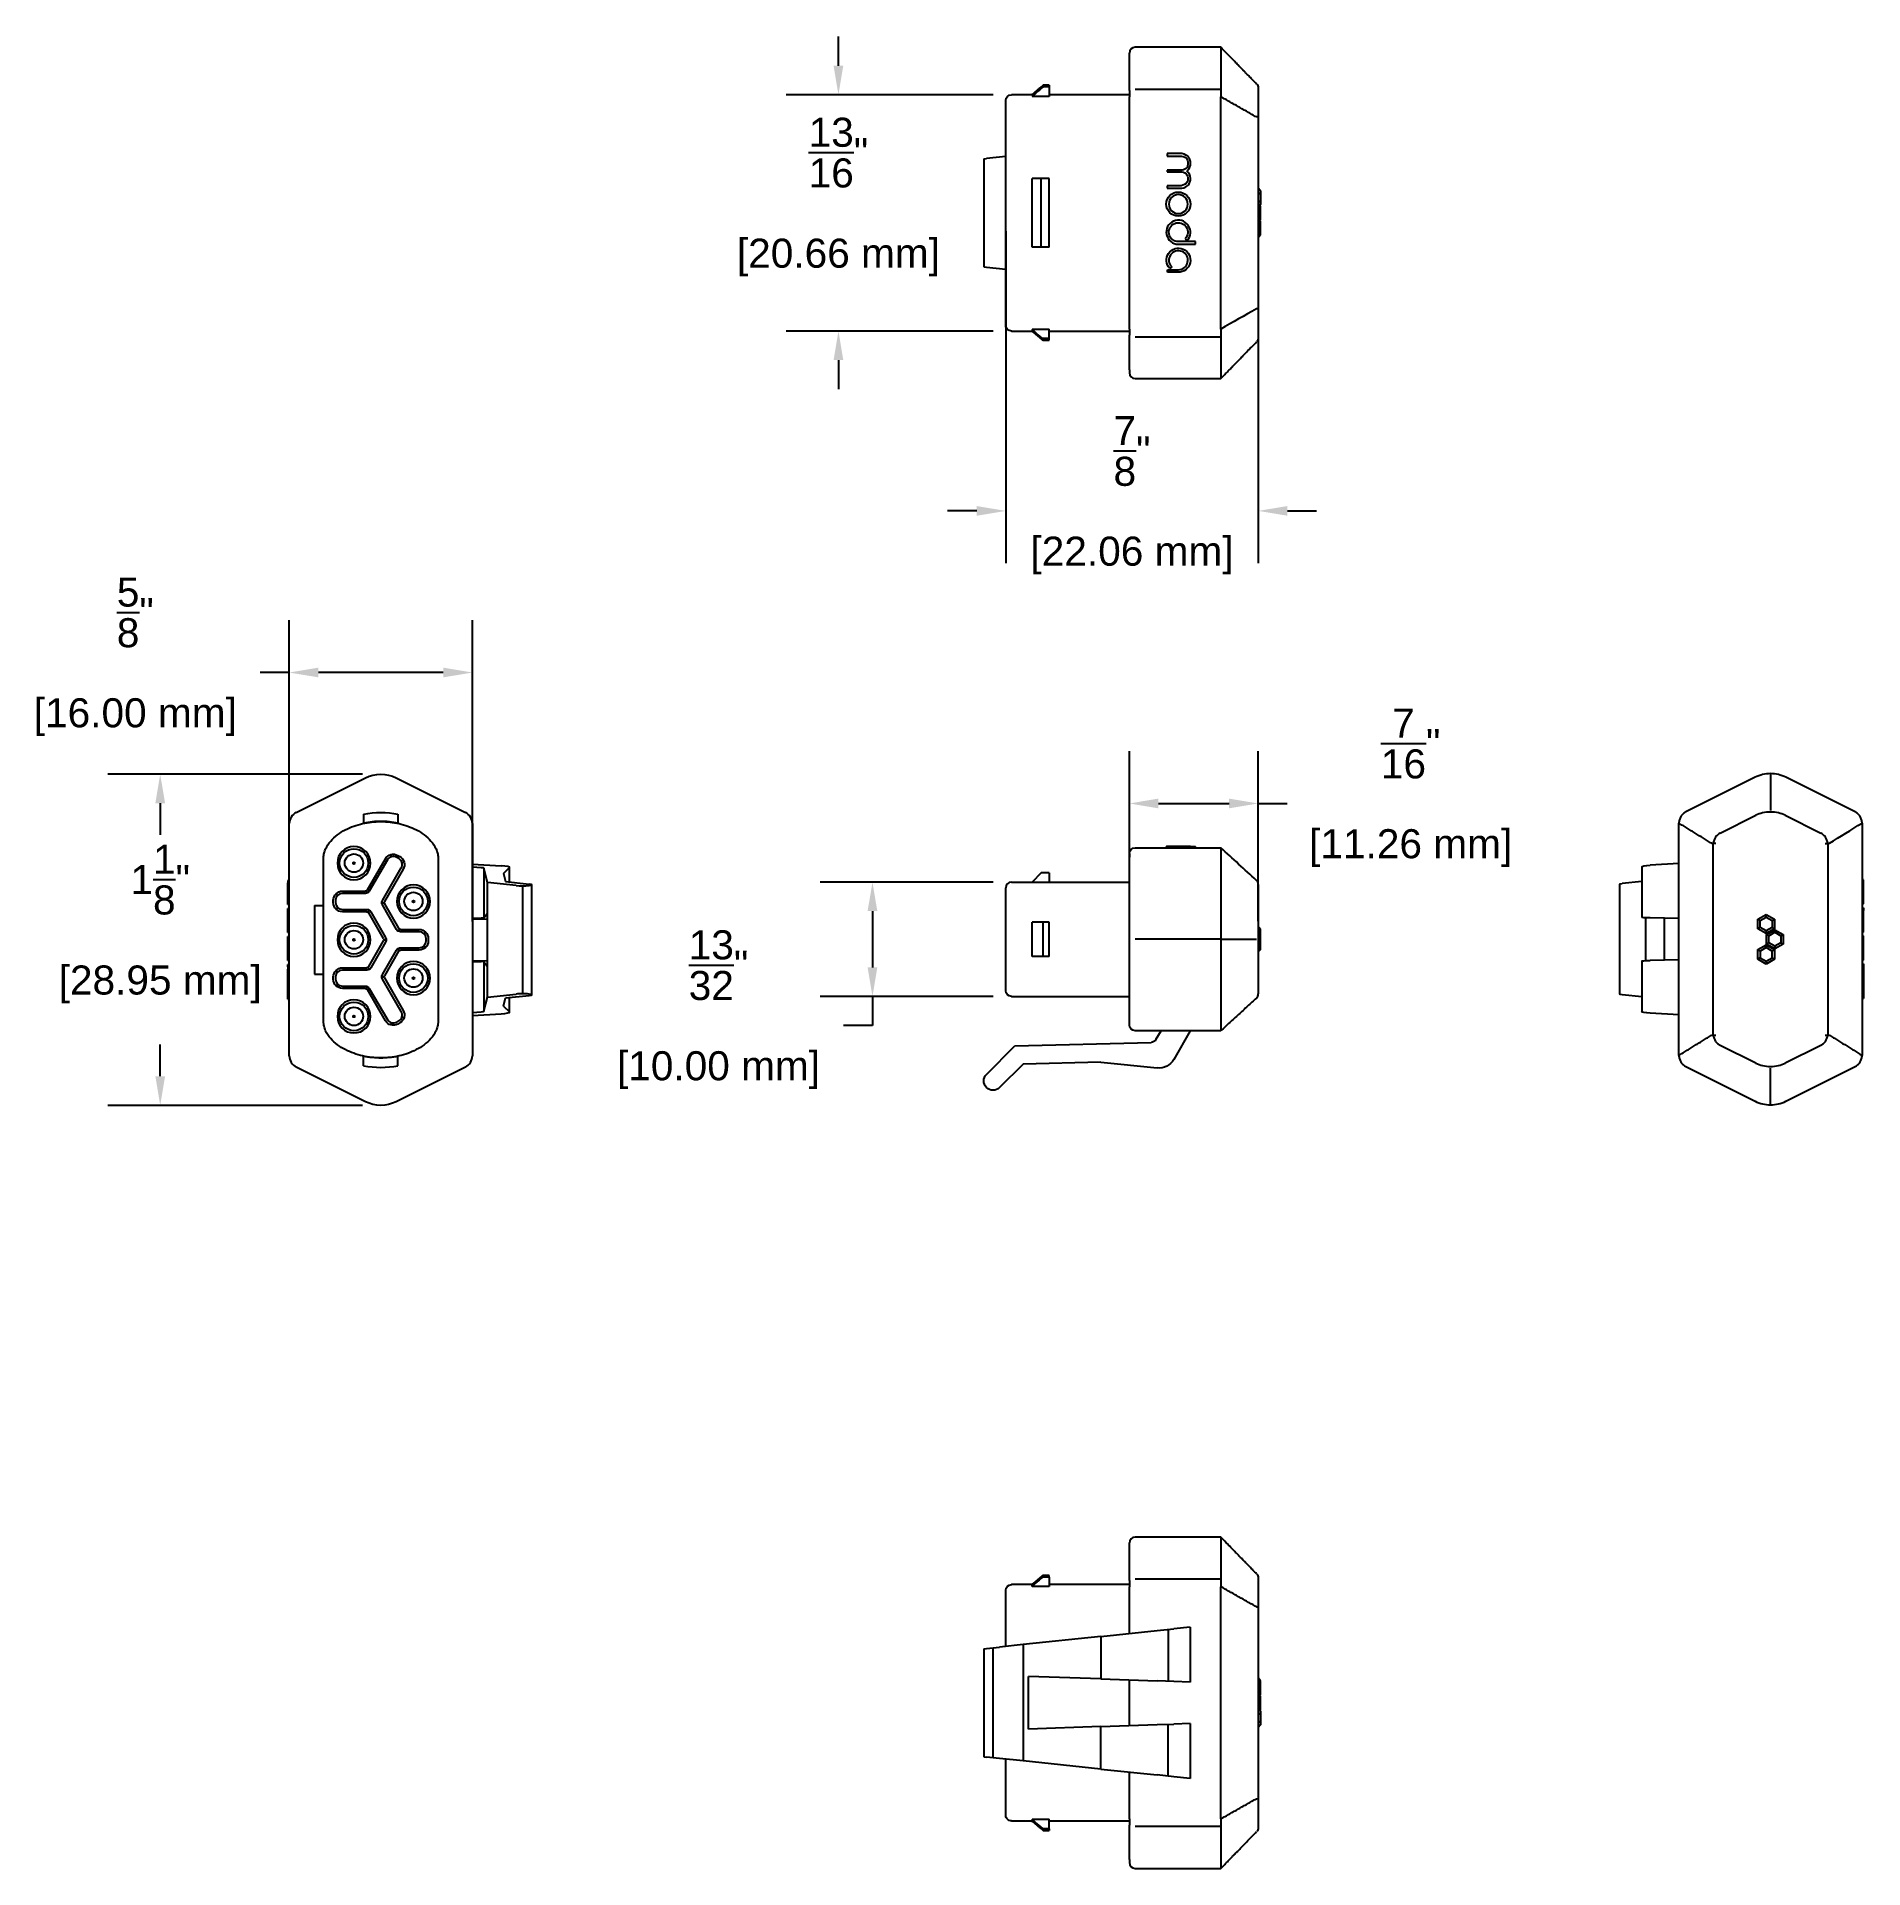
# Model space of a CAD drawing. Header units: inches. Extents: x -0.41 to 5.88, y 0 to 6.3.
import ezdxf

# ---------------------------------------------------------------- set-up
doc = ezdxf.new("R2010")
doc.units = ezdxf.units.IN
doc.header["$MEASUREMENT"] = 0
doc.layers.get('Defpoints').update_dxf_attribs({"color": 1})
doc.layers.add('Endcap', color=7, linetype='Continuous')
doc.styles.get("Standard").update_dxf_attribs({"font": 'Arial.ttf'})
doc.dimstyles.new('.1 DIM', dxfattribs={"dimscale": 0, "dimtxt": 0.1, "dimasz": 0.1, "dimexe": 0.18, "dimexo": 0.0625, "dimgap": 0.09, "dimtad": 0, "dimtih": 1, "dimtoh": 1, "dimdec": 5, "dimzin": 0, "dimdsep": 46, "dimlunit": 4, "dimtxsty": 'Standard', "dimcen": 0.09, "dimadec": 0, "dimazin": 0, "dimtfac": 1, "dimtdec": 5, "dimtofl": 0, "dimtmove": 0, "dimatfit": 3, "dimfxl": 1, "dimtolj": 1, "dimtzin": 0, "dimarcsym": 0})

msp = doc.modelspace()

# ---------------------------------------------------------------- blocks, each defined once
blk = doc.blocks.new('*D4')
at = {"layer": 'Defpoints', "color": 0, "lineweight": -2, "transparency": 16777216}
for p, q in [((0.4618, 3.2581), (0.4618, 4.2952)), ((1.0917, 3.2581), (1.0917, 4.2952)), ((0.4618, 4.1152), (0.3618, 4.1152)), ((0.9917, 4.1152), (0.5618, 4.1152))]:
    blk.add_line(p, q, dxfattribs=at)
at = {"layer": 'Defpoints', "color": 0, "transparency": 16777216}
for p in [(0.4618, 4.1152), (0.4618, 3.1956), (1.0917, 3.1956)]:
    blk.add_point(p, dxfattribs=at)
for points in [[(0.5618, 4.1319), (0.5618, 4.0986), (0.4618, 4.1152)], [(0.9917, 4.1319), (0.9917, 4.0986), (1.0917, 4.1152)]]:
    blk.add_solid(points, dxfattribs=at)
at = {"layer": 'Defpoints', "color": 0, "transparency": 16777216, "char_height": 0.1, "attachment_point": 5}
for s, insert in [('\\A1;{\\H1x;\\S5/8;}"', (-0.0679, 4.3222)), ('\\A1;[16.00 mm]', (-0.0679, 3.9616))]:
    blk.add_mtext(s, dxfattribs=dict(at, insert=insert))
blk = doc.blocks.new('*D5')
at = {"layer": 'Defpoints', "color": 0, "lineweight": -2, "transparency": 16777216}
for p, q in [((0.7142, 3.7655), (-0.1622, 3.7655)), ((0.0178, 3.6655), (0.0178, 3.5562)), ((0.0178, 2.7258), (0.0178, 2.835)), ((0.7142, 2.6258), (-0.1622, 2.6258))]:
    blk.add_line(p, q, dxfattribs=at)
at = {"layer": 'Defpoints', "color": 0, "transparency": 16777216}
for p in [(0.7767, 3.7655), (0.0178, 2.6258), (0.7767, 2.6258)]:
    blk.add_point(p, dxfattribs=at)
for points in [[(0.0011, 3.6655), (0.0345, 3.6655), (0.0178, 3.7655)], [(0.0011, 2.7258), (0.0345, 2.7258), (0.0178, 2.6258)]]:
    blk.add_solid(points, dxfattribs=at)
at = {"layer": 'Defpoints', "color": 0, "transparency": 16777216, "char_height": 0.1, "attachment_point": 5}
for s, insert in [('\\A1;1{\\H1x;\\S1/8;}"', (0.0178, 3.4026)), ('\\A1;[28.95 mm]', (0.0178, 3.042))]:
    blk.add_mtext(s, dxfattribs=dict(at, insert=insert))
blk = doc.blocks.new('*D6')
at = {"layer": 'Defpoints', "color": 0, "lineweight": -2, "transparency": 16777216}
for p, q in [((2.9266, 5.6344), (2.9267, 4.4914)), ((3.7952, 5.6345), (3.7954, 4.4915)), ((2.8267, 4.6714), (2.7267, 4.6714)), ((3.8954, 4.6715), (3.9954, 4.6715))]:
    blk.add_line(p, q, dxfattribs=at)
at = {"layer": 'Defpoints', "color": 0, "transparency": 16777216}
for p in [(2.9266, 5.6969), (3.7952, 5.697), (2.9267, 4.6714)]:
    blk.add_point(p, dxfattribs=at)
for points in [[(2.8267, 4.688), (2.8267, 4.6547), (2.9267, 4.6714)], [(3.8954, 4.6882), (3.8954, 4.6549), (3.7954, 4.6715)]]:
    blk.add_solid(points, dxfattribs=at)
at = {"layer": 'Defpoints', "color": 0, "transparency": 16777216, "char_height": 0.1, "attachment_point": 5}
for s, insert in [('\\A1;{\\H1x;\\S7/8;}"', (3.361, 4.8777)), ('\\A1;[22.06 mm]', (3.361, 4.5178))]:
    blk.add_mtext(s, dxfattribs=dict(at, insert=insert))
blk = doc.blocks.new('*D7')
at = {"layer": 'Defpoints', "color": 0, "lineweight": -2, "transparency": 16777216}
for p, q in [((3.3518, 3.2599), (3.3518, 3.8446)), ((3.7952, 3.2599), (3.7952, 3.8446)), ((3.4518, 3.6646), (3.6952, 3.6646)), ((3.7952, 3.6646), (3.8952, 3.6646))]:
    blk.add_line(p, q, dxfattribs=at)
at = {"layer": 'Defpoints', "color": 0, "transparency": 16777216}
for p in [(3.7952, 3.6646), (3.3518, 3.1974), (3.7952, 3.1974)]:
    blk.add_point(p, dxfattribs=at)
for points in [[(3.4518, 3.6813), (3.4518, 3.6479), (3.3518, 3.6646)], [(3.6952, 3.6813), (3.6952, 3.6479), (3.7952, 3.6646)]]:
    blk.add_solid(points, dxfattribs=at)
at = {"layer": 'Defpoints', "color": 0, "transparency": 16777216, "char_height": 0.1, "attachment_point": 5}
for s, insert in [('\\A1;{\\H1x;\\S7/16;}"', (4.3195, 3.8709)), ('\\A1;[11.26 mm]', (4.3195, 3.511))]:
    blk.add_mtext(s, dxfattribs=dict(at, insert=insert))
blk = doc.blocks.new('*D8')
at = {"layer": 'Defpoints', "color": 0, "lineweight": -2, "transparency": 16777216}
for p, q in [((2.8838, 3.3942), (2.2881, 3.3942)), ((2.4681, 3.2942), (2.4681, 3.1005)), ((2.8838, 3.0005), (2.2881, 3.0005)), ((2.4681, 3.0005), (2.4681, 2.9005)), ((2.4681, 2.9005), (2.3681, 2.9005))]:
    blk.add_line(p, q, dxfattribs=at)
at = {"layer": 'Defpoints', "color": 0, "transparency": 16777216}
for p in [(2.9463, 3.3942), (2.4681, 3.0005), (2.9463, 3.0005)]:
    blk.add_point(p, dxfattribs=at)
for points in [[(2.4514, 3.2942), (2.4848, 3.2942), (2.4681, 3.3942)], [(2.4514, 3.1005), (2.4848, 3.1005), (2.4681, 3.0005)]]:
    blk.add_solid(points, dxfattribs=at)
at = {"layer": 'Defpoints', "color": 0, "transparency": 16777216, "char_height": 0.1, "attachment_point": 5}
for s, insert in [('\\A1;{\\H1x;\\S13/32;}"', (1.9384, 3.1082)), ('\\A1;[10.00 mm]', (1.9384, 2.7469))]:
    blk.add_mtext(s, dxfattribs=dict(at, insert=insert))
blk = doc.blocks.new('*D9')
at = {"layer": 'Defpoints', "color": 0, "lineweight": -2, "transparency": 16777216}
for p, q in [((2.3509, 6.2035), (2.3509, 6.3035)), ((2.8837, 6.1035), (2.171, 6.1035)), ((2.8838, 5.2903), (2.171, 5.2902)), ((2.351, 5.1902), (2.351, 5.0902))]:
    blk.add_line(p, q, dxfattribs=at)
at = {"layer": 'Defpoints', "color": 0, "transparency": 16777216}
for p in [(2.9462, 6.1035), (2.351, 5.2902), (2.9463, 5.2903)]:
    blk.add_point(p, dxfattribs=at)
for points in [[(2.3676, 6.2035), (2.3343, 6.2035), (2.351, 6.1035)], [(2.3677, 5.1902), (2.3343, 5.1902), (2.351, 5.2902)]]:
    blk.add_solid(points, dxfattribs=at)
at = {"layer": 'Defpoints', "color": 0, "transparency": 16777216, "char_height": 0.1, "attachment_point": 5}
for s, insert in [('\\A1;{\\H1x;\\S13/16;}"', (2.351, 5.9045)), ('\\A1;[20.66 mm]', (2.351, 5.5432))]:
    blk.add_mtext(s, dxfattribs=dict(at, insert=insert))

# ---------------------------------------------------------------- dimensions: what is measured, and where the dimension line sits
at = {"layer": 'Defpoints'}
for p1, p2, distance, picture, middle in [((2.946234, 6.103534), (2.946267, 5.290273), -0.595284, '*D9', (2.350967, 5.696879)), ((3.795237, 5.697026), (2.926565, 5.696903), 1.02552, '*D6', (3.361046, 4.671445)), ((3.3517618, 3.1973842), (3.7952367, 3.1973842), 0.4672087, '*D7', (4.3194795, 3.6645929))]:
    dim = msp.add_aligned_dim(p1=p1, p2=p2, distance=distance, dimstyle='.1 DIM', override={"dimscale": 1, "dimpost": '\\X'}, dxfattribs=at)
    dim.commit()
    dim.dimension.update_dxf_attribs({"geometry": picture, "text_midpoint": middle})
dim = msp.add_linear_dim(base=(0.461779, 4.115232), p1=(1.091699, 3.195615), p2=(0.461779, 3.195615), dimstyle='.1 DIM', override={"dimscale": 1, "dimpost": '\\X'}, dxfattribs=at)
dim.commit()
dim.dimension.update_dxf_attribs({"geometry": '*D4', "text_midpoint": (-0.067921, 4.115232)})
for base, p1, p2, picture, middle in [((0.017809, 2.62576), (0.776739, 3.76547), (0.776739, 2.62576), '*D5', (0.017809, 3.195615)), ((2.468095, 3.000534), (2.94625, 3.394234), (2.94625, 3.000534), '*D8', (1.938395, 2.900534))]:
    dim = msp.add_linear_dim(base=base, p1=p1, p2=p2, angle=90, dimstyle='.1 DIM', override={"dimscale": 1, "dimpost": '\\X'}, dxfattribs=at)
    dim.commit()
    dim.dimension.update_dxf_attribs({"geometry": picture, "text_midpoint": middle})

# ---------------------------------------------------------------- linework, layer by layer
at = {"layer": 'Endcap', "linetype": 'Continuous'}
for p, q in [((3.351762, 6.236682), (3.351762, 6.247073)), ((3.667017, 6.266758), (3.371447, 6.266758)), ((3.666722, 6.266758), (3.666722, 6.254289)), ((3.666722, 6.254289), (3.666722, 6.135189)), ((3.351762, 6.117582), (3.351762, 6.236682)), ((3.076171, 6.135952), (3.055056, 6.135952)), ((3.076171, 6.130506), (3.055056, 6.130506)), ((3.076171, 6.130506), (3.076171, 6.097411)), ((3.351762, 6.117582), (3.351762, 6.096454)), ((3.371447, 6.123219), (3.666722, 6.123219)), ((3.795237, 6.115814), (3.795237, 6.052844)), ((3.017116, 6.103534), (2.94625, 6.103534)), ((3.017116, 6.097411), (3.017116, 6.098061)), ((3.076171, 6.097411), (3.017116, 6.097411)), ((3.351762, 6.103534), (3.076171, 6.103534)), ((3.351762, 5.297353), (3.351762, 6.096454)), ((3.666722, 5.297353), (3.666722, 6.096454)), ((3.795237, 6.026981), (3.795237, 5.367071)), ((2.926565, 5.414848), (2.926565, 5.978959)), ((2.850918, 5.882682), (2.860143, 5.883652)), ((2.850918, 5.882682), (2.850918, 5.511124)), ((2.926564, 5.890633), (2.860143, 5.883652)), ((3.482463, 5.901138), (3.482463, 5.892427)), ((3.525047, 5.901138), (3.482463, 5.901138)), ((3.482463, 5.892427), (3.52526, 5.892427)), ((3.017116, 5.578793), (3.017116, 5.815013)), ((3.048612, 5.815013), (3.017116, 5.815013)), ((3.048612, 5.578793), (3.048612, 5.815013)), ((3.076171, 5.815013), (3.048612, 5.815013)), ((3.076171, 5.578793), (3.076171, 5.815013)), ((3.482463, 5.844249), (3.482463, 5.838509)), ((3.527778, 5.844249), (3.482463, 5.844249)), ((3.482463, 5.838509), (3.526898, 5.838509)), ((3.482463, 5.790357), (3.482463, 5.781649)), ((3.524309, 5.790357), (3.482463, 5.790357)), ((3.482463, 5.781649), (3.524002, 5.781649)), ((3.803484, 5.772864), (3.795237, 5.782387)), ((3.803484, 5.761065), (3.795237, 5.765826)), ((3.803484, 5.737466), (3.795237, 5.732705)), ((3.803484, 5.772864), (3.803484, 5.761065)), ((3.803484, 5.761065), (3.803484, 5.737466)), ((3.803484, 5.737466), (3.803484, 5.725667)), ((3.478875, 5.72685), (3.478875, 5.727514)), ((3.802999, 5.720801), (3.795237, 5.729764)), ((3.802999, 5.708852), (3.795237, 5.713333)), ((3.802999, 5.684954), (3.795237, 5.680473)), ((3.803484, 5.725667), (3.801134, 5.722953)), ((3.802999, 5.708852), (3.802999, 5.720801)), ((3.802999, 5.684954), (3.802999, 5.708852)), ((3.802999, 5.673006), (3.802999, 5.684954)), ((3.802999, 5.673006), (3.795237, 5.664043)), ((3.803484, 5.65634), (3.795237, 5.661102)), ((3.803484, 5.632742), (3.795237, 5.62798)), ((3.803484, 5.620943), (3.795237, 5.611419)), ((3.803484, 5.668139), (3.801134, 5.670853)), ((3.803484, 5.65634), (3.803484, 5.668139)), ((3.803484, 5.632742), (3.803484, 5.65634)), ((3.803484, 5.620943), (3.803484, 5.632742)), ((3.048612, 5.578793), (3.017116, 5.578793)), ((3.076171, 5.578793), (3.048612, 5.578793)), ((3.578979, 5.597965), (3.520382, 5.597965)), ((3.520382, 5.58906), (3.578979, 5.58906)), ((3.543499, 5.607578), (3.55043, 5.601932)), ((3.578979, 5.58906), (3.578979, 5.597965)), ((2.850918, 5.511124), (2.860143, 5.510155)), ((2.860143, 5.510155), (2.926564, 5.503173)), ((3.482994, 5.492606), (3.482994, 5.501492)), ((3.482994, 5.501492), (3.520488, 5.501492)), ((3.51975, 5.492606), (3.482994, 5.492606)), ((3.497452, 5.51106), (3.490528, 5.505424)), ((3.017116, 5.296398), (3.017116, 5.295614)), ((3.017116, 5.296398), (3.076171, 5.296398)), ((3.076171, 5.264277), (3.076171, 5.296398)), ((3.351762, 5.297353), (3.351762, 5.276225)), ((3.795237, 5.340962), (3.795237, 5.277993)), ((2.94625, 5.290273), (3.017116, 5.290273)), ((3.076171, 5.264277), (3.053752, 5.264277)), ((3.053752, 5.258777), (3.076171, 5.258777)), ((3.076171, 5.290273), (3.351762, 5.290273)), ((3.351762, 5.157124), (3.351762, 5.276225)), ((3.371447, 5.270588), (3.666722, 5.270588)), ((3.666722, 5.258618), (3.666722, 5.139518)), ((3.351762, 5.157124), (3.351762, 5.146733)), ((3.371447, 5.127048), (3.667017, 5.127048)), ((0.485718, 3.633901), (0.723919, 3.753001)), ((0.829559, 3.753001), (1.06776, 3.633901)), ((5.504621, 3.75477), (5.266421, 3.63567)), ((5.557442, 3.767239), (5.557442, 3.640919)), ((5.848462, 3.63567), (5.610262, 3.75477)), ((0.461779, 2.796065), (0.461779, 3.595166)), ((0.717684, 3.59612), (0.717684, 3.596904)), ((0.835794, 3.596123), (0.835794, 3.596904)), ((1.091699, 3.595166), (1.091699, 2.796065)), ((5.242481, 2.797834), (5.242481, 3.596935)), ((5.384343, 3.562579), (5.507237, 3.624027)), ((5.607646, 3.624027), (5.730541, 3.562579)), ((5.872402, 3.596935), (5.872402, 2.797834)), ((0.579889, 2.91356), (0.579889, 3.477671)), ((0.730324, 3.366875), (0.792323, 3.47426)), ((0.799142, 3.470323), (0.737143, 3.362938)), ((0.813486, 3.48133), (0.811448, 3.488935)), ((0.83823, 3.475033), (0.83141, 3.47897)), ((0.835347, 3.485789), (0.842167, 3.481852)), ((0.973589, 3.477671), (0.973589, 2.91356)), ((3.351762, 3.49266), (3.351762, 3.479602)), ((3.351762, 3.241401), (3.351762, 3.479602)), ((3.371447, 3.512345), (3.666722, 3.512345)), ((3.478875, 3.516872), (3.478875, 3.512345)), ((3.478875, 3.516872), (3.478875, 3.512345)), ((3.478875, 3.516872), (3.47908, 3.516872)), ((3.47908, 3.516872), (3.47908, 3.512345)), ((3.482993, 3.516872), (3.47908, 3.516872)), ((3.51975, 3.516872), (3.482994, 3.516872)), ((3.482994, 3.512345), (3.482994, 3.516872)), ((3.561896, 3.516872), (3.51975, 3.516872)), ((3.51975, 3.512345), (3.51975, 3.516872)), ((3.561895, 3.516872), (3.578979, 3.516872)), ((3.561896, 3.512345), (3.561896, 3.516872)), ((3.578979, 3.512345), (3.578979, 3.516872)), ((3.666722, 3.488405), (3.666722, 3.250205)), ((5.360591, 2.867366), (5.360591, 3.527509)), ((5.754292, 3.527394), (5.754292, 2.867263)), ((0.782357, 3.331015), (0.846876, 3.442764)), ((0.853695, 3.438827), (0.789177, 3.327078)), ((0.856841, 3.462727), (0.849236, 3.460689)), ((1.091699, 3.456082), (1.19037, 3.450094)), ((1.121764, 3.443669), (1.091699, 3.445493)), ((1.131311, 3.442235), (1.131311, 3.271346)), ((1.143874, 3.392666), (1.1316, 3.441931)), ((1.199192, 3.423688), (1.219574, 3.44407)), ((1.199192, 3.423688), (1.20619, 3.395598)), ((1.219898, 3.394155), (1.219898, 3.444719)), ((3.048612, 3.42573), (3.017116, 3.394234)), ((3.076171, 3.42573), (3.048612, 3.42573)), ((3.076171, 3.42573), (3.076171, 3.394234)), ((5.114283, 3.446488), (5.114283, 3.27229)), ((5.242481, 3.457851), (5.143811, 3.451863)), ((0.461779, 3.399919), (0.457251, 3.399919)), ((0.457251, 3.399912), (0.457251, 3.399919)), ((0.457251, 3.399912), (0.457251, 3.391026)), ((0.461779, 3.399912), (0.457251, 3.399912)), ((0.461779, 3.391026), (0.457251, 3.391026)), ((0.457251, 3.387095), (0.457251, 3.391026)), ((0.457251, 3.317104), (0.457251, 3.387095)), ((0.461779, 3.387095), (0.457251, 3.387095)), ((0.628102, 3.348145), (0.622535, 3.353713)), ((0.644806, 3.362938), (0.723505, 3.362938)), ((0.723505, 3.355064), (0.644806, 3.355064)), ((0.731379, 3.357174), (0.727442, 3.363993)), ((1.143874, 2.998564), (1.143874, 3.392666)), ((1.241894, 3.382364), (1.143874, 3.392666)), ((1.20619, 3.395598), (1.287001, 3.387105)), ((1.264165, 3.381394), (1.264165, 3.009836)), ((1.287001, 3.382423), (1.286436, 3.382364)), ((1.296226, 3.006466), (1.296226, 3.384764)), ((2.94625, 3.394234), (3.351762, 3.394234)), ((3.795237, 3.369662), (3.795237, 3.243723)), ((5.037955, 3.386533), (5.037955, 3.008235)), ((5.114283, 3.395927), (5.04718, 3.388874)), ((5.876929, 3.401688), (5.872402, 3.401688)), ((5.876929, 3.318873), (5.876929, 3.401688)), ((0.457251, 3.317104), (0.461779, 3.317104)), ((0.461779, 3.303458), (0.457251, 3.303458)), ((0.457251, 3.220444), (0.457251, 3.303458)), ((0.548393, 3.313725), (0.579889, 3.313725)), ((0.548393, 3.313725), (0.548393, 3.077505)), ((0.61331, 3.323568), (0.61331, 3.331442)), ((0.621184, 3.331442), (0.621184, 3.323568)), ((0.622535, 3.301297), (0.628102, 3.306865)), ((0.644806, 3.299946), (0.728543, 3.299946)), ((0.728543, 3.292072), (0.644806, 3.292072)), ((0.73248, 3.291017), (0.736417, 3.297836)), ((0.786506, 3.199552), (0.735363, 3.288135)), ((0.742182, 3.292072), (0.793325, 3.203489)), ((0.780248, 3.323141), (0.788122, 3.323141)), ((0.830981, 3.231048), (0.782357, 3.315267)), ((0.789177, 3.319204), (0.8378, 3.234985)), ((1.1316, 3.271447), (1.142639, 3.286169)), ((1.142639, 3.286169), (1.142639, 3.105062)), ((5.513705, 3.266307), (5.542389, 3.282868)), ((5.542389, 3.273345), (5.542389, 3.282868)), ((5.542389, 3.282868), (5.571074, 3.266307)), ((5.872402, 3.318873), (5.876929, 3.318873)), ((5.872402, 3.305227), (5.876929, 3.305227)), ((5.872402, 3.296322), (5.876929, 3.296322)), ((5.872402, 3.292355), (5.876929, 3.292355)), ((5.876929, 3.305227), (5.876929, 3.296322)), ((5.876929, 3.292355), (5.876929, 3.296322)), ((5.876929, 3.222213), (5.876929, 3.292355)), ((0.457251, 3.220444), (0.461779, 3.220444)), ((0.840683, 3.232103), (0.836745, 3.225284)), ((0.84462, 3.231048), (0.908672, 3.231048)), ((0.908672, 3.223174), (0.84462, 3.223174)), ((0.925376, 3.216255), (0.930943, 3.221823)), ((1.091699, 3.270263), (1.121764, 3.270869)), ((1.091699, 3.266745), (1.142638, 3.267772)), ((3.076171, 3.256439), (3.053752, 3.256439)), ((3.351762, 3.153367), (3.351762, 3.241401)), ((3.802999, 3.233359), (3.795237, 3.241121)), ((3.802999, 3.212663), (3.802999, 3.233359)), ((5.12799, 3.270965), (5.12799, 3.123803)), ((5.128494, 3.123821), (5.128494, 3.270948)), ((5.242481, 3.268514), (5.143811, 3.270504)), ((5.191541, 3.269541), (5.191541, 3.125227)), ((5.513705, 3.233185), (5.513705, 3.266307)), ((5.521952, 3.261546), (5.513705, 3.266307)), ((5.521952, 3.237947), (5.513705, 3.233185)), ((5.542389, 3.216624), (5.513705, 3.233185)), ((5.521952, 3.261546), (5.542389, 3.273345)), ((5.521952, 3.237947), (5.521952, 3.261546)), ((5.542389, 3.226148), (5.521952, 3.237947)), ((5.542389, 3.273345), (5.562826, 3.261546)), ((5.562826, 3.237947), (5.542389, 3.226148)), ((5.571074, 3.233185), (5.542389, 3.216624)), ((5.542389, 3.226148), (5.542389, 3.216624)), ((5.544262, 3.213814), (5.57272, 3.230245)), ((5.552024, 3.209333), (5.57272, 3.221282)), ((5.562826, 3.261546), (5.571074, 3.266307)), ((5.562826, 3.261546), (5.562826, 3.237947)), ((5.562826, 3.237947), (5.571074, 3.233185)), ((5.571074, 3.266307), (5.571074, 3.233185)), ((5.57272, 3.221282), (5.57272, 3.230245)), ((5.57272, 3.230245), (5.601178, 3.213814)), ((5.57272, 3.221282), (5.593416, 3.209333)), ((5.872402, 3.222213), (5.876929, 3.222213)), ((0.461779, 3.206844), (0.457251, 3.206844)), ((0.457251, 3.165668), (0.457251, 3.206844)), ((0.457251, 3.165668), (0.461779, 3.165668)), ((0.457251, 3.165668), (0.457251, 3.165004)), ((0.461779, 3.165004), (0.457251, 3.165004)), ((0.457251, 3.123828), (0.457251, 3.165004)), ((0.735363, 3.103096), (0.786506, 3.191678)), ((0.793325, 3.187741), (0.742182, 3.099159)), ((0.782357, 3.075963), (0.830981, 3.160182)), ((0.787561, 3.195615), (0.795435, 3.195615)), ((0.8378, 3.156245), (0.789177, 3.072026)), ((0.836745, 3.165946), (0.840683, 3.159127)), ((0.84462, 3.168056), (0.908672, 3.168056)), ((0.908672, 3.160182), (0.84462, 3.160182)), ((0.925376, 3.174975), (0.930943, 3.169407)), ((0.932294, 3.191678), (0.932294, 3.199552)), ((0.940168, 3.199552), (0.940168, 3.191678)), ((3.351762, 2.915167), (3.351762, 3.153367)), ((3.666722, 3.197384), (3.371447, 3.197384)), ((3.666722, 3.197384), (3.789659, 3.197384)), ((3.802999, 3.212663), (3.795237, 3.212663)), ((3.803484, 3.202769), (3.795237, 3.211016)), ((3.803484, 3.182332), (3.795237, 3.182332)), ((3.803484, 3.161895), (3.795237, 3.153648)), ((3.802999, 3.203254), (3.802999, 3.212663)), ((3.803484, 3.182332), (3.803484, 3.202769)), ((3.803484, 3.161895), (3.803484, 3.182332)), ((5.513705, 3.161583), (5.542389, 3.178144)), ((5.513705, 3.128461), (5.513705, 3.161583)), ((5.521952, 3.156821), (5.513705, 3.161583)), ((5.542389, 3.16862), (5.521952, 3.156821)), ((5.521952, 3.156821), (5.521952, 3.133223)), ((5.542389, 3.178144), (5.571074, 3.161583)), ((5.542389, 3.16862), (5.542389, 3.178144)), ((5.562826, 3.156821), (5.542389, 3.16862)), ((5.544262, 3.180954), (5.544262, 3.213814)), ((5.552024, 3.209333), (5.544262, 3.213814)), ((5.552024, 3.185435), (5.544262, 3.180954)), ((5.57272, 3.164524), (5.544262, 3.180954)), ((5.552024, 3.185435), (5.552024, 3.209333)), ((5.57272, 3.173487), (5.552024, 3.185435)), ((5.562826, 3.156821), (5.571074, 3.161583)), ((5.562826, 3.133223), (5.562826, 3.156821)), ((5.571074, 3.161583), (5.571074, 3.128461)), ((5.593416, 3.185435), (5.57272, 3.173487)), ((5.601178, 3.180954), (5.57272, 3.164524)), ((5.57272, 3.173487), (5.57272, 3.164524)), ((5.593416, 3.209333), (5.601178, 3.213814)), ((5.593416, 3.209333), (5.593416, 3.185435)), ((5.593416, 3.185435), (5.601178, 3.180954)), ((5.601178, 3.213814), (5.601178, 3.180954)), ((5.876929, 3.208613), (5.872402, 3.208613)), ((5.876929, 3.125597), (5.876929, 3.208613)), ((0.457251, 3.123828), (0.461779, 3.123828)), ((0.461779, 3.110931), (0.457251, 3.110931)), ((0.457251, 3.110931), (0.457251, 3.110869)), ((0.461779, 3.110869), (0.457251, 3.110869)), ((0.457251, 3.102161), (0.457251, 3.110869)), ((0.461779, 3.102161), (0.457251, 3.102161)), ((0.457251, 3.102161), (0.457251, 3.094721)), ((0.461779, 3.094721), (0.457251, 3.094721)), ((0.622535, 3.089934), (0.628102, 3.084366)), ((0.644806, 3.099159), (0.728543, 3.099159)), ((0.728543, 3.091285), (0.644806, 3.091285)), ((0.736417, 3.093394), (0.73248, 3.100213)), ((1.091699, 3.124485), (1.142638, 3.123458)), ((1.091699, 3.120967), (1.121764, 3.120361)), ((1.131311, 3.119884), (1.131311, 2.948996)), ((1.1316, 3.119784), (1.142639, 3.105062)), ((3.076171, 3.138329), (3.053752, 3.138329)), ((3.666722, 3.144564), (3.666722, 2.906363)), ((3.795237, 3.151046), (3.795237, 3.025106)), ((5.114283, 3.122479), (5.114283, 2.94828)), ((5.242481, 3.126254), (5.143811, 3.124265)), ((5.521952, 3.133223), (5.513705, 3.128461)), ((5.542389, 3.1119), (5.513705, 3.128461)), ((5.521952, 3.133223), (5.542389, 3.121424)), ((5.542389, 3.121424), (5.562826, 3.133223)), ((5.571074, 3.128461), (5.542389, 3.1119)), ((5.542389, 3.121424), (5.542389, 3.1119)), ((5.562826, 3.133223), (5.571074, 3.128461)), ((5.872402, 3.125597), (5.876929, 3.125597)), ((5.876929, 3.1127), (5.872402, 3.1127)), ((5.872402, 3.102888), (5.876929, 3.102888)), ((5.876929, 3.1127), (5.876929, 3.102888)), ((0.461779, 3.061123), (0.457251, 3.061123)), ((0.457251, 3.054009), (0.457251, 3.061123)), ((0.461779, 3.054009), (0.457251, 3.054009)), ((0.457251, 3.04827), (0.457251, 3.054009)), ((0.461779, 3.04827), (0.457251, 3.04827)), ((0.461779, 3.042649), (0.457251, 3.042649)), ((0.548393, 3.077505), (0.579889, 3.077505)), ((0.61331, 3.059788), (0.61331, 3.067662)), ((0.621184, 3.067662), (0.621184, 3.059788)), ((0.622535, 3.037517), (0.628102, 3.043085)), ((0.644806, 3.036166), (0.723505, 3.036166)), ((0.723505, 3.028292), (0.644806, 3.028292)), ((0.727442, 3.027238), (0.731379, 3.034057)), ((0.737143, 3.028292), (0.799142, 2.920907)), ((0.780248, 3.068089), (0.788122, 3.068089)), ((0.846876, 2.948466), (0.782357, 3.060215)), ((0.789177, 3.064152), (0.853695, 2.952403)), ((5.872402, 3.053793), (5.876929, 3.053793)), ((5.872402, 3.050683), (5.876929, 3.050683)), ((5.876929, 3.053793), (5.876929, 3.050683)), ((0.461779, 3.0071), (0.457251, 3.0071)), ((0.457251, 3.000092), (0.457251, 3.0071)), ((0.461779, 3.000092), (0.457251, 3.000092)), ((0.457251, 2.991381), (0.457251, 3.000092)), ((0.461779, 2.991381), (0.457251, 2.991381)), ((0.457251, 2.991381), (0.457251, 2.991311)), ((0.457251, 2.991311), (0.461779, 2.991311)), ((0.792323, 2.91697), (0.730324, 3.024355)), ((1.1316, 2.949299), (1.143874, 2.998564)), ((1.143874, 2.998564), (1.241894, 3.008866)), ((1.199192, 2.967542), (1.20619, 2.995632)), ((1.199192, 2.967542), (1.219574, 2.94716)), ((1.20619, 2.995632), (1.287001, 3.004126)), ((1.219898, 2.946511), (1.219898, 2.997075)), ((1.286436, 3.008866), (1.287001, 3.008807)), ((2.94625, 3.000534), (3.351762, 3.000534)), ((5.114283, 2.998842), (5.04718, 3.005895)), ((5.872402, 3.002465), (5.876929, 3.002465)), ((5.872402, 2.99308), (5.876929, 2.99308)), ((5.876929, 3.002465), (5.876929, 2.99308)), ((0.813486, 2.909901), (0.811448, 2.902295)), ((0.83141, 2.912261), (0.83823, 2.916198)), ((0.842167, 2.909379), (0.835347, 2.905441)), ((0.849236, 2.930541), (0.856841, 2.928503)), ((1.091699, 2.945737), (1.121764, 2.947561)), ((1.091699, 2.935149), (1.19037, 2.941136)), ((3.351762, 2.902109), (3.351762, 2.915167)), ((5.242481, 2.936918), (5.143811, 2.942905)), ((2.958163, 2.830249), (3.42689, 2.842523)), ((3.666722, 2.882424), (3.371447, 2.882424)), ((3.443422, 2.852359), (3.46078, 2.882424)), ((3.561522, 2.882424), (3.504554, 2.783753)), ((0.717684, 2.795107), (0.717684, 2.794457)), ((0.835794, 2.79511), (0.835794, 2.794457)), ((2.860143, 2.732229), (2.958163, 2.830249)), ((3.253315, 2.774931), (2.98606, 2.767933)), ((3.253315, 2.774931), (3.447238, 2.754549)), ((5.507237, 2.770742), (5.384343, 2.832189)), ((5.730541, 2.832189), (5.607646, 2.770742)), ((0.723919, 2.638229), (0.485718, 2.75733)), ((1.06776, 2.75733), (0.829559, 2.638229)), ((2.98606, 2.767933), (2.905249, 2.687123)), ((5.266421, 2.759099), (5.504621, 2.639998)), ((5.557442, 2.627529), (5.557442, 2.753849)), ((5.610262, 2.639998), (5.848463, 2.759099)), ((2.860707, 2.687123), (2.860143, 2.687687)), ((3.667017, 1.13971), (3.371447, 1.13971)), ((3.666722, 1.13971), (3.666722, 1.12724)), ((3.351762, 1.109634), (3.351762, 1.120025)), ((3.351762, 0.990533), (3.351762, 1.109634)), ((3.666722, 1.12724), (3.666722, 1.00814)), ((3.017116, 0.976485), (2.94625, 0.976485)), ((3.017116, 0.970363), (3.017116, 0.971144)), ((3.076171, 0.970363), (3.017116, 0.970363)), ((3.076171, 1.007981), (3.053752, 1.007981)), ((3.076171, 1.002481), (3.053752, 1.002481)), ((3.076171, 1.002481), (3.076171, 0.970363)), ((3.351762, 0.976485), (3.076171, 0.976485)), ((3.351762, 0.990533), (3.351762, 0.969405)), ((3.351762, 0.808274), (3.351762, 0.969405)), ((3.371447, 0.99617), (3.666722, 0.99617)), ((3.666722, 0.170304), (3.666722, 0.969405)), ((3.795237, 0.988765), (3.795237, 0.925795)), ((3.795237, 0.899932), (3.795237, 0.240023)), ((2.926565, 0.763583), (2.926565, 0.85191)), ((3.447238, 0.81831), (3.504554, 0.824334)), ((3.485379, 0.822318), (3.485379, 0.643644)), ((3.561522, 0.830321), (3.504554, 0.824334)), ((3.561522, 0.830321), (3.561522, 0.640985)), ((2.850918, 0.755634), (2.860143, 0.756603)), ((2.860707, 0.756663), (2.860143, 0.756603)), ((2.860707, 0.756663), (2.905249, 0.761344)), ((2.882978, 0.380706), (2.882978, 0.759003)), ((2.98606, 0.769838), (2.905249, 0.761344)), ((3.253315, 0.797927), (2.98606, 0.769838)), ((2.98606, 0.769838), (2.98606, 0.369872)), ((3.253315, 0.797927), (3.447238, 0.81831)), ((3.253315, 0.797927), (3.253315, 0.651747)), ((2.850918, 0.755634), (2.850918, 0.384076)), ((3.253315, 0.651747), (3.005305, 0.660408)), ((3.005305, 0.479301), (3.005305, 0.660408)), ((3.253315, 0.651747), (3.447238, 0.644976)), ((3.351762, 0.491405), (3.351762, 0.648304)), ((3.504554, 0.642974), (3.447238, 0.644976)), ((3.561522, 0.640985), (3.504554, 0.642974)), ((3.803484, 0.645815), (3.795237, 0.655339)), ((3.803484, 0.634016), (3.795237, 0.638778)), ((3.803484, 0.634016), (3.803484, 0.645815)), ((3.803484, 0.610418), (3.803484, 0.634016)), ((3.803484, 0.610418), (3.795237, 0.605656)), ((3.803484, 0.598618), (3.795237, 0.589095)), ((3.802999, 0.581803), (3.795237, 0.586285)), ((3.802999, 0.593752), (3.801134, 0.595905)), ((3.802999, 0.581803), (3.802999, 0.593752)), ((3.802999, 0.557906), (3.802999, 0.581803)), ((3.803484, 0.598618), (3.803484, 0.610418)), ((3.802999, 0.557906), (3.795237, 0.553424)), ((3.803484, 0.541091), (3.795237, 0.550614)), ((3.803484, 0.529292), (3.795237, 0.534053)), ((3.803484, 0.505693), (3.795237, 0.500932)), ((3.802999, 0.545957), (3.801134, 0.543804)), ((3.802999, 0.545957), (3.802999, 0.557906)), ((3.803484, 0.541091), (3.803484, 0.529292)), ((3.803484, 0.529292), (3.803484, 0.505693)), ((3.803484, 0.505693), (3.803484, 0.493894)), ((3.253315, 0.487962), (3.005305, 0.479301)), ((3.253315, 0.487962), (3.447238, 0.494734)), ((3.253315, 0.341782), (3.253315, 0.487962)), ((3.447238, 0.494734), (3.504554, 0.496735)), ((3.485379, 0.317391), (3.485379, 0.496066)), ((3.561522, 0.498725), (3.504554, 0.496735)), ((3.561522, 0.498725), (3.561522, 0.309388)), ((3.803484, 0.493894), (3.795237, 0.484371)), ((2.850918, 0.384076), (2.860143, 0.383106)), ((2.860143, 0.383106), (2.860707, 0.383047)), ((2.905249, 0.378365), (2.860707, 0.383047)), ((2.98606, 0.369872), (2.905249, 0.378365)), ((2.926565, 0.287799), (2.926565, 0.376127)), ((3.253315, 0.341782), (2.98606, 0.369872)), ((3.253315, 0.341782), (3.447238, 0.3214)), ((3.351762, 0.170304), (3.351762, 0.331435)), ((3.504554, 0.315376), (3.447238, 0.3214)), ((3.561522, 0.309388), (3.504554, 0.315376)), ((3.795237, 0.213914), (3.795237, 0.150944)), ((2.94625, 0.163224), (3.017116, 0.163224)), ((3.017116, 0.16935), (3.076171, 0.16935)), ((3.017116, 0.16935), (3.017116, 0.168697)), ((3.076171, 0.136252), (3.055056, 0.136252)), ((3.055056, 0.130806), (3.076171, 0.130806)), ((3.076171, 0.136252), (3.076171, 0.16935)), ((3.076171, 0.163224), (3.351762, 0.163224)), ((3.351762, 0.170304), (3.351762, 0.149176)), ((3.351762, 0.030076), (3.351762, 0.149176)), ((3.666722, 0.143539), (3.371447, 0.143539)), ((3.666722, 0.131569), (3.666722, 0.012469)), ((3.351762, 0.030076), (3.351762, 0.019685)), ((3.371447, 0), (3.667017, 0))]:
    msp.add_line(p, q, dxfattribs=at)
at = {"layer": 'Endcap', "linetype": 'Continuous', "extrusion": (0, 0, -1)}
for centre, radius in [((-3.520381, 5.727182), 0.032603), ((-0.684219, 3.459394), 0.057098), ((-0.888944, 3.327505), 0.057098), ((-0.684219, 3.195615), 0.057098), ((-0.888944, 3.063725), 0.057098), ((-0.684219, 2.931836), 0.057098)]:
    msp.add_circle(centre, radius, dxfattribs=at)
at = {"layer": 'Endcap', "linetype": 'Continuous'}
for centre, radius in [((0.684219, 3.459394), 0.049224), ((0.684219, 3.459394), 0.031479), ((0.684219, 3.459394), 0.003187), ((0.888944, 3.327505), 0.049224), ((0.888944, 3.327505), 0.031479), ((0.888944, 3.327505), 0.003187), ((0.684219, 3.195615), 0.049224), ((0.684219, 3.195615), 0.031479), ((0.684219, 3.195615), 0.003187), ((0.888944, 3.063725), 0.049224), ((0.888944, 3.063725), 0.031479), ((0.888944, 3.063725), 0.003187), ((0.684219, 2.931836), 0.049224), ((0.684219, 2.931836), 0.031479), ((0.684219, 2.931836), 0.003187)]:
    msp.add_circle(centre, radius, dxfattribs=at)
for centre, radius, start, end in [((3.371447, 6.247073), 0.019685, 90, 180), ((3.527383, 5.861949), 0.039258, 49.5482046, 93.411243), ((3.53629, 5.861611), 0.024985, 302.3118239, 313.8909864), ((3.52625, 5.822732), 0.041144, 266.867796, 310.4003167), ((3.520382, 5.630568), 0.041507, 316.3789153, 270), ((3.520488, 5.534007), 0.032515, 270, 224.8891839), ((3.371447, 5.146733), 0.019685, 180, 270), ((0.505086, 3.595166), 0.043307, 116.5650512, 180), ((1.048392, 3.595166), 0.043307, 0, 63.4349488), ((0.819599, 3.458512), 0.023622, 60, 150), ((0.826419, 3.454575), 0.023622, 330, 60), ((0.644806, 3.331442), 0.023622, 90, 180), ((2.94625, 3.374549), 0.019685, 90, 180), ((0.644806, 3.323568), 0.023622, 180, 270), ((0.795996, 3.323141), 0.007874, 150, 210), ((0.908672, 3.199552), 0.023622, 0, 90), ((0.908672, 3.191678), 0.023622, 270, 0), ((0.644806, 3.067662), 0.023622, 90, 180), ((0.644806, 3.059788), 0.023622, 180, 270), ((0.819599, 2.932718), 0.023622, 210, 300), ((0.826419, 2.936655), 0.023622, 300, 30), ((0.505086, 2.796065), 0.043307, 180, 243.4349488), ((1.048392, 2.796065), 0.043307, 296.5650512, 0), ((3.371447, 1.120025), 0.019685, 90, 180), ((3.371447, 0.019685), 0.019685, 180, 270)]:
    msp.add_arc(centre, radius, start, end, dxfattribs=at)
at = {"layer": 'Endcap', "linetype": 'Continuous', "extrusion": (0, 0, -1)}
for centre, radius, start, end in [((-3.775552, 6.126709), 0.019685, 136.2900881, 180), ((-2.94625, 6.083849), 0.019685, 0, 89.9517169), ((-3.52727, 5.861479), 0.031013, 86.2835249, 129.4746736), ((-3.527344, 5.80763), 0.030882, 89.1728284, 129.6856717), ((-3.520381, 5.727182), 0.041508, 0.4583353, 359.5416647), ((-3.526142, 5.823216), 0.032909, 230.5664979, 273.1918868), ((-3.520382, 5.630568), 0.032603, 270, 224.8407682), ((-3.520488, 5.534007), 0.041408, 316.3464418, 271.0212752), ((-2.94625, 5.309958), 0.019685, 269.9517169, 0), ((-3.775552, 5.267097), 0.019685, 180, 223.5220649), ((-0.776739, 3.64736), 0.11811, 63.4349488, 116.5650512), ((-0.819599, 3.458512), 0.031496, 30, 120), ((-0.826419, 3.454575), 0.031496, 120, 210), ((-3.371447, 3.49266), 0.019685, 0, 90), ((-0.644806, 3.331442), 0.031496, 0, 90), ((-0.723505, 3.370812), 0.007874, 210, 270), ((-0.723505, 3.370812), 0.015748, 210, 270), ((-0.644806, 3.323568), 0.031496, 270, 0), ((-0.728543, 3.284198), 0.015748, 90, 150), ((-0.728543, 3.284198), 0.007874, 90, 150), ((-0.795996, 3.323141), 0.015748, 330, 30), ((-0.84462, 3.238922), 0.015748, 270, 330), ((-0.84462, 3.238922), 0.007874, 270, 330), ((-0.908672, 3.199552), 0.031496, 90, 180), ((-0.779687, 3.195615), 0.007874, 150, 210), ((-0.779687, 3.195615), 0.015748, 150, 210), ((-0.84462, 3.152308), 0.015748, 30, 90), ((-0.84462, 3.152308), 0.007874, 30, 90), ((-0.908672, 3.191678), 0.031496, 180, 270), ((-0.644806, 3.067662), 0.031496, 0, 90), ((-0.728543, 3.107033), 0.007874, 210, 270), ((-0.728543, 3.107033), 0.015748, 210, 270), ((-0.644806, 3.059788), 0.031496, 270, 0), ((-0.723505, 3.020418), 0.015748, 90, 150), ((-0.723505, 3.020418), 0.007874, 90, 150), ((-0.795996, 3.068089), 0.015748, 330, 30), ((-0.795996, 3.068089), 0.007874, 330, 30), ((-2.94625, 3.020219), 0.019685, 270, 0), ((-0.819599, 2.932718), 0.031496, 240, 330), ((-0.826419, 2.936655), 0.031496, 150, 240), ((-3.371447, 2.902109), 0.019685, 270, 0), ((-3.426374, 2.862202), 0.019685, 210, 268.5), ((-3.453411, 2.813281), 0.059055, 210, 276), ((-2.882414, 2.709958), 0.031496, 315, 45), ((-2.882978, 2.709394), 0.031496, 225, 315), ((-0.776739, 2.74387), 0.11811, 243.4349488, 296.5650512), ((-3.775552, 0.999661), 0.019685, 136.2900881, 180), ((-2.94625, 0.9568), 0.019685, 0, 89.9517169), ((-2.94625, 0.182909), 0.019685, 269.9517169, 0), ((-3.775552, 0.140049), 0.019685, 180, 223.5220649)]:
    msp.add_arc(centre, radius, start, end, dxfattribs=at)
at = {"layer": 'Endcap', "linetype": 'Continuous'}
for centre, major_axis, ratio, start_param, end_param in [((1.111921, 3.441877), (0.019685, 0), 0.10510424, 0.02617994, 1.04719755), ((1.160842, 3.444719), (0.059055, 0), 0.10510424, 6.17846555, 7.33038286), ((1.264165, 3.384705), (0.031496, 0), 0.10510424, 3.92699082, 5.49778714), ((1.26473, 3.384764), (0.031496, 0), 0.10510424, 5.49778714, 7.06858347), ((1.111921, 3.271465), (0.019685, 0), 0.03492077, 5.23598776, 6.25700537), ((1.111921, 3.119766), (0.019685, 0), 0.03492077, 0.02617994, 1.04719755), ((1.264165, 3.006526), (0.031496, 0), 0.10510424, 0.78539816, 2.35619449), ((1.26473, 3.006466), (0.031496, 0), 0.10510424, 5.49778714, 7.06858347), ((1.111921, 2.949353), (0.019685, 0), 0.10510424, 5.23598776, 6.25700537), ((1.160842, 2.946511), (0.059055, 0), 0.10510424, 5.23598776, 6.38790506)]:
    msp.add_ellipse(centre, major_axis=major_axis, ratio=ratio, start_param=start_param, end_param=end_param, dxfattribs=at)
at = {"layer": 'Endcap', "linetype": 'Continuous', "extrusion": (0, 0, -1)}
for centre, major_axis, ratio, start_param, end_param in [((5.173338, 3.446488), (-0.059055, 0), 0.10510424, 0.00001253, 1.04719755), ((5.069451, 3.386533), (-0.031496, 0), 0.10510424, 6.2831813, 7.06858347), ((5.173338, 3.27229), (-0.059055, 0), 0.03492077, 5.23598776, 6.28316227), ((5.173338, 3.122479), (-0.059055, 0), 0.03492077, 0.00002304, 1.04719755), ((5.069451, 3.008235), (-0.031496, 0), 0.10510424, 5.49778714, 6.28318931), ((5.173338, 2.94828), (-0.059055, 0), 0.10510424, 5.23598776, 6.28317278)]:
    msp.add_ellipse(centre, major_axis=major_axis, ratio=ratio, start_param=start_param, end_param=end_param, dxfattribs=at)
at = {"layer": 'Endcap', "linetype": 'Continuous'}
for points, knots in [([(3.789804, 6.140289), (3.785522, 6.144689), (3.777315, 6.153122), (3.76575, 6.165005), (3.755675, 6.175358), (3.747296, 6.183967), (3.740411, 6.191042), (3.733438, 6.198206), (3.724996, 6.206881), (3.713903, 6.218279), (3.700357, 6.232198), (3.684358, 6.248637), (3.672873, 6.260438), (3.666722, 6.266758)], [0, 0, 0, 0, 0.10438538, 0.2000302, 0.28188837, 0.34995991, 0.40424481, 0.44971651, 0.51990361, 0.61002551, 0.72008221, 0.8500737, 1, 1, 1, 1]), ([(3.055056, 6.130506), (3.055018, 6.130474), (3.05498, 6.130442), (3.050024, 6.126211), (3.045107, 6.12201), (3.034941, 6.113318), (3.029693, 6.108826), (3.022002, 6.102243), (3.019559, 6.100152), (3.017116, 6.098061)], [0, 0, 0, 0, 0.00297906, 0.00297906, 0.39161945, 0.39161945, 0.80675265, 0.80675265, 1, 1, 1, 1]), ([(3.666722, 6.135189), (3.666722, 6.133402), (3.666722, 6.128833), (3.666722, 6.121067), (3.666722, 6.113977), (3.666722, 6.108326), (3.666722, 6.102447), (3.666722, 6.098452), (3.666722, 6.096454)], [0, 0, 0, 0, 0.25, 0.5, 0.625, 0.75, 0.875, 1, 1, 1, 1]), ([(3.795237, 6.126709), (3.795237, 6.126709), (3.795237, 6.126709), (3.795237, 6.126708), (3.795237, 6.125774), (3.795237, 6.12212), (3.795237, 6.119423), (3.795237, 6.115814)], [0, 0, 0, 0, 0.00151778, 0.00151778, 0.50075889, 0.50075889, 1, 1, 1, 1]), ([(2.926565, 5.978959), (2.926565, 5.983706), (2.926565, 5.988326), (2.926565, 5.997348), (2.926565, 6.00176), (2.926565, 6.014167), (2.926565, 6.02169), (2.926565, 6.041728), (2.926565, 6.052197), (2.926565, 6.064338), (2.926565, 6.067808), (2.926565, 6.073733), (2.926565, 6.076186), (2.926565, 6.081994), (2.926565, 6.083841), (2.926565, 6.083849)], [0, 0, 0, 0, 0.06250847, 0.06250847, 0.12501694, 0.12501694, 0.25003388, 0.25003388, 0.50006776, 0.50006776, 0.6250847, 0.6250847, 0.75010164, 0.75010164, 1, 1, 1, 1]), ([(3.546986, 5.885418), (3.549252, 5.88311), (3.551036, 5.880389), (3.553086, 5.874232), (3.553437, 5.870969), (3.553378, 5.864542), (3.553083, 5.861282), (3.551323, 5.855119), (3.54962, 5.85228), (3.547472, 5.84987)], [0, 0, 0, 0, 0.25, 0.25, 0.5, 0.5, 0.75, 0.75, 1, 1, 1, 1]), ([(3.553612, 5.843605), (3.556452, 5.84652), (3.559021, 5.85091), (3.561563, 5.859334), (3.562038, 5.863548), (3.562092, 5.872094), (3.561532, 5.876506), (3.558579, 5.884877), (3.555819, 5.8889), (3.552854, 5.891823)], [0, 0, 0, 0, 0.25, 0.25, 0.5, 0.5, 0.75, 0.75, 1, 1, 1, 1]), ([(3.547472, 5.84987), (3.544739, 5.847637), (3.541627, 5.845996), (3.534825, 5.844088), (3.531261, 5.843838), (3.527778, 5.844249)], [0, 0, 0, 0, 0.5, 0.5, 1, 1, 1, 1]), ([(3.547065, 5.831396), (3.549218, 5.829194), (3.550978, 5.826595), (3.553013, 5.820809), (3.553399, 5.817663), (3.553417, 5.811537), (3.552982, 5.808424), (3.550951, 5.802629), (3.549241, 5.799967), (3.547045, 5.797798)], [0, 0, 0, 0, 0.25, 0.25, 0.5, 0.5, 0.75, 0.75, 1, 1, 1, 1]), ([(3.552916, 5.791399), (3.555986, 5.794344), (3.558861, 5.798736), (3.561766, 5.807551), (3.562219, 5.812121), (3.56157, 5.825621), (3.557253, 5.835175), (3.549645, 5.840494)], [0, 0, 0, 0, 0.25, 0.25, 0.5, 0.5, 1, 1, 1, 1]), ([(2.926565, 5.309958), (2.926565, 5.309958), (2.926565, 5.309958), (2.926565, 5.309955), (2.926565, 5.310435), (2.926565, 5.312349), (2.926565, 5.313782), (2.926565, 5.31762), (2.926565, 5.320019), (2.926565, 5.325894), (2.926565, 5.329384), (2.926565, 5.337551), (2.926565, 5.342179), (2.926565, 5.352752), (2.926565, 5.358757), (2.926565, 5.368779), (2.926565, 5.372302), (2.926565, 5.379779), (2.926565, 5.383761), (2.926565, 5.396183), (2.926565, 5.405376), (2.926565, 5.414848)], [0, 0, 0, 0, 0.00008132, 0.00008132, 0.12507116, 0.12507116, 0.25006099, 0.25006099, 0.37505083, 0.37505083, 0.50004066, 0.50004066, 0.6250305, 0.6250305, 0.75002033, 0.75002033, 0.81251525, 0.81251525, 0.87501017, 0.87501017, 1, 1, 1, 1]), ([(3.795237, 5.367071), (3.795237, 5.364371), (3.795237, 5.361716), (3.795237, 5.356528), (3.795237, 5.354077), (3.795237, 5.347227), (3.795237, 5.343382), (3.795237, 5.340962)], [0, 0, 0, 0, 0.25, 0.25, 0.5, 0.5, 1, 1, 1, 1]), ([(3.053752, 5.264277), (3.053741, 5.264287), (3.053729, 5.264297), (3.049015, 5.268323), (3.044314, 5.27234), (3.032114, 5.282775), (3.024616, 5.289195), (3.017116, 5.295614)], [0, 0, 0, 0, 0.00094584, 0.00094584, 0.38573997, 0.38573997, 1, 1, 1, 1]), ([(3.666722, 5.297353), (3.666722, 5.295355), (3.666722, 5.291359), (3.666722, 5.28548), (3.666722, 5.279829), (3.666722, 5.272739), (3.666722, 5.264974), (3.666722, 5.260405), (3.666722, 5.258618)], [0, 0, 0, 0, 0.12499735, 0.24999772, 0.3749981, 0.49999848, 0.74999924, 1, 1, 1, 1]), ([(3.666722, 5.127048), (3.671212, 5.131662), (3.679626, 5.140307), (3.691398, 5.152403), (3.701473, 5.162756), (3.709851, 5.171365), (3.716737, 5.17844), (3.723709, 5.185604), (3.732152, 5.194279), (3.743244, 5.205677), (3.756791, 5.219595), (3.772583, 5.235823), (3.78386, 5.24741), (3.789804, 5.253518)], [0, 0, 0, 0, 0.10943146, 0.20507627, 0.28693445, 0.35500599, 0.40929088, 0.45476259, 0.52494969, 0.61507159, 0.72512829, 0.85511978, 1, 1, 1, 1]), ([(3.795237, 5.277993), (3.795237, 5.274383), (3.795237, 5.271683), (3.795237, 5.268111), (3.795237, 5.267186), (3.795237, 5.267103)], [0, 0, 0, 0, 0.51209685, 0.51209685, 1, 1, 1, 1]), ([(3.666722, 5.139518), (3.666722, 5.135436), (3.666722, 5.129181), (3.666722, 5.127053), (3.666722, 5.127048)], [0, 0, 0, 0, 0.50057475, 1, 1, 1, 1]), ([(0.579889, 3.477671), (0.579889, 3.483053), (0.580518, 3.488343), (0.582917, 3.498758), (0.584683, 3.503855), (0.591223, 3.518391), (0.597326, 3.527353), (0.611238, 3.54334), (0.619213, 3.550537), (0.636196, 3.563321), (0.645197, 3.568896), (0.664016, 3.578736), (0.67385, 3.582982), (0.693691, 3.590095), (0.703773, 3.592994), (0.724223, 3.597629), (0.734593, 3.599358), (0.755614, 3.60167), (0.766287, 3.602249), (0.797943, 3.602239), (0.818826, 3.600002), (0.849788, 3.592972), (0.860068, 3.590006), (0.879946, 3.582855), (0.889612, 3.578668), (0.908311, 3.568873), (0.917426, 3.563212), (0.93438, 3.550437), (0.942235, 3.543357), (0.956216, 3.527274), (0.962277, 3.5184), (0.968816, 3.503798), (0.970588, 3.498681), (0.972964, 3.488339), (0.973589, 3.483063), (0.973589, 3.477671)], [0, 0, 0, 0, 0.03125, 0.03125, 0.0625, 0.0625, 0.125, 0.125, 0.1875, 0.1875, 0.25, 0.25, 0.3125, 0.3125, 0.375, 0.375, 0.4375, 0.4375, 0.5, 0.5, 0.625, 0.625, 0.6875, 0.6875, 0.75, 0.75, 0.8125, 0.8125, 0.875, 0.875, 0.9375, 0.9375, 0.96875, 0.96875, 1, 1, 1, 1]), ([(0.717684, 3.628241), (0.717684, 3.628231), (0.717684, 3.628221), (0.717684, 3.624196), (0.717684, 3.620178), (0.717684, 3.609743), (0.717684, 3.603323), (0.717684, 3.596904)], [0, 0, 0, 0, 0.00094584, 0.00094584, 0.38573997, 0.38573997, 1, 1, 1, 1]), ([(0.835794, 3.596904), (0.826073, 3.59886), (0.816262, 3.600471), (0.796547, 3.602499), (0.786668, 3.603), (0.766867, 3.603002), (0.756931, 3.602498), (0.737216, 3.600471), (0.727417, 3.598863), (0.717684, 3.596904)], [0, 0, 0, 0, 0.25, 0.25, 0.5, 0.5, 0.75, 0.75, 1, 1, 1, 1]), ([(0.835794, 3.628241), (0.835794, 3.624675), (0.835794, 3.621107), (0.835794, 3.613242), (0.835794, 3.608944), (0.835794, 3.602065), (0.835794, 3.599485), (0.835794, 3.596904)], [0, 0, 0, 0, 0.34175376, 0.34175376, 0.75304042, 0.75304042, 1, 1, 1, 1]), ([(5.266421, 3.63567), (5.262847, 3.633883), (5.256197, 3.629314), (5.249763, 3.621548), (5.246035, 3.614458), (5.243996, 3.608807), (5.242759, 3.602928), (5.242481, 3.598932), (5.242481, 3.596935)], [0, 0, 0, 0, 0.25, 0.5, 0.625, 0.75, 0.875, 1, 1, 1, 1]), ([(5.60763, 3.623994), (5.60025, 3.627458), (5.583847, 3.633176), (5.557442, 3.636251), (5.531036, 3.633176), (5.514633, 3.627458), (5.507253, 3.623994)], [0, 0, 0, 0, 0.23589297, 0.50000004, 0.76410712, 1, 1, 1, 1]), ([(5.872402, 3.596935), (5.872402, 3.598932), (5.872124, 3.602928), (5.870887, 3.608807), (5.868848, 3.614458), (5.86512, 3.621548), (5.858686, 3.629314), (5.852036, 3.633883), (5.848462, 3.63567)], [0, 0, 0, 0, 0.12499735, 0.24999772, 0.3749981, 0.49999848, 0.74999924, 1, 1, 1, 1]), ([(5.384343, 3.562579), (5.380841, 3.560806), (5.374275, 3.556248), (5.367872, 3.548553), (5.364148, 3.54146), (5.362107, 3.53581), (5.361108, 3.5311), (5.360808, 3.528312), (5.360743, 3.527508)], [0, 0, 0, 0, 0.2666525, 0.53807384, 0.67378452, 0.80949519, 0.94520586, 1, 1, 1, 1]), ([(5.754149, 3.527391), (5.754083, 3.528234), (5.753783, 3.531062), (5.752776, 3.53581), (5.750735, 3.54146), (5.747012, 3.548553), (5.740608, 3.556248), (5.734042, 3.560806), (5.73054, 3.562579)], [0, 0, 0, 0, 0.05729583, 0.19264732, 0.3279988, 0.46335029, 0.73405325, 1, 1, 1, 1]), ([(3.666722, 3.512345), (3.666722, 3.512344), (3.666722, 3.512066), (3.666722, 3.51083), (3.666722, 3.508791), (3.666722, 3.505063), (3.666722, 3.498628), (3.666722, 3.491979), (3.666722, 3.488405)], [0, 0, 0, 0, 0.12499735, 0.24999772, 0.3749981, 0.49999848, 0.74999924, 1, 1, 1, 1]), ([(2.926565, 3.020219), (2.926565, 3.020219), (2.926565, 3.020899), (2.926565, 3.023408), (2.926565, 3.025223), (2.926565, 3.031723), (2.926565, 3.037568), (2.926565, 3.057045), (2.926565, 3.072933), (2.926565, 3.097913), (2.926565, 3.106496), (2.926565, 3.124114), (2.926565, 3.133188), (2.926565, 3.160418), (2.926565, 3.17877), (2.926565, 3.206572), (2.926565, 3.215941), (2.926565, 3.234432), (2.926565, 3.24356), (2.926565, 3.261579), (2.926565, 3.270471), (2.926565, 3.287991), (2.926565, 3.296664), (2.926565, 3.313493), (2.926565, 3.321569), (2.926565, 3.3369), (2.926565, 3.344213), (2.926565, 3.353953), (2.926565, 3.356998), (2.926565, 3.362612), (2.926565, 3.365188), (2.926565, 3.371707), (2.926565, 3.37455), (2.926565, 3.374549)], [0, 0, 0, 0, 0.03125, 0.03125, 0.0625, 0.0625, 0.125, 0.125, 0.25, 0.25, 0.3125, 0.3125, 0.375, 0.375, 0.5, 0.5, 0.5625, 0.5625, 0.625, 0.625, 0.6875, 0.6875, 0.75, 0.75, 0.8125, 0.8125, 0.875, 0.875, 0.90625, 0.90625, 0.9375, 0.9375, 1, 1, 1, 1]), ([(3.795237, 3.38559), (3.795237, 3.385575), (3.795237, 3.385253), (3.795237, 3.383771), (3.795237, 3.382694), (3.795237, 3.378517), (3.795237, 3.374501), (3.795237, 3.369662)], [0, 0, 0, 0, 0.25, 0.25, 0.5, 0.5, 1, 1, 1, 1]), ([(3.053752, 3.256439), (3.053741, 3.256439), (3.053729, 3.256439), (3.049015, 3.256439), (3.044314, 3.256439), (3.032114, 3.256439), (3.024616, 3.256439), (3.017116, 3.256439)], [0, 0, 0, 0, 0.00094584, 0.00094584, 0.38573997, 0.38573997, 1, 1, 1, 1]), ([(3.017116, 3.138329), (3.017116, 3.148051), (3.017116, 3.157861), (3.017116, 3.177576), (3.017116, 3.187455), (3.017116, 3.207256), (3.017116, 3.217192), (3.017116, 3.236907), (3.017116, 3.246706), (3.017116, 3.256439)], [0, 0, 0, 0, 0.25, 0.25, 0.5, 0.5, 0.75, 0.75, 1, 1, 1, 1]), ([(3.076171, 3.138329), (3.076171, 3.157748), (3.076171, 3.177494), (3.076171, 3.217371), (3.076171, 3.237041), (3.076171, 3.256439)], [0, 0, 0, 0, 0.5, 0.5, 1, 1, 1, 1]), ([(3.795237, 3.243723), (3.795237, 3.236504), (3.795237, 3.228994), (3.795237, 3.213413), (3.795237, 3.20535), (3.795237, 3.189393), (3.795237, 3.181314), (3.795237, 3.165767), (3.795237, 3.158264), (3.795237, 3.151046)], [0, 0, 0, 0, 0.25, 0.25, 0.5, 0.5, 0.75, 0.75, 1, 1, 1, 1]), ([(0.457251, 3.061123), (0.457251, 3.063324), (0.457251, 3.065923), (0.457251, 3.071709), (0.457251, 3.074855), (0.457251, 3.080982), (0.457251, 3.084095), (0.457251, 3.089889), (0.457251, 3.092551), (0.457251, 3.094721)], [0, 0, 0, 0, 0.25, 0.25, 0.5, 0.5, 0.75, 0.75, 1, 1, 1, 1]), ([(3.053752, 3.138329), (3.049576, 3.138329), (3.045401, 3.138329), (3.036204, 3.138329), (3.031183, 3.138329), (3.023146, 3.138329), (3.020131, 3.138329), (3.017116, 3.138329)], [0, 0, 0, 0, 0.34175376, 0.34175376, 0.75304042, 0.75304042, 1, 1, 1, 1]), ([(5.876929, 3.102888), (5.876929, 3.099943), (5.876929, 3.095552), (5.876929, 3.086736), (5.876929, 3.082166), (5.876929, 3.068666), (5.876929, 3.059112), (5.876929, 3.053793)], [0, 0, 0, 0, 0.25, 0.25, 0.5, 0.5, 1, 1, 1, 1]), ([(0.457251, 3.042649), (0.457251, 3.044881), (0.457251, 3.046523), (0.457251, 3.048136), (0.457251, 3.048459), (0.457251, 3.04846)], [0, 0, 0, 0, 0.59147726, 0.59147726, 1, 1, 1, 1]), ([(0.457251, 3.0071), (0.457251, 3.009408), (0.457251, 3.01213), (0.457251, 3.018286), (0.457251, 3.02155), (0.457251, 3.027977), (0.457251, 3.031237), (0.457251, 3.037399), (0.457251, 3.040238), (0.457251, 3.042649)], [0, 0, 0, 0, 0.25, 0.25, 0.5, 0.5, 0.75, 0.75, 1, 1, 1, 1]), ([(5.876929, 3.050683), (5.876929, 3.047768), (5.876929, 3.043378), (5.876929, 3.034954), (5.876929, 3.03074), (5.876929, 3.022193), (5.876929, 3.017782), (5.876929, 3.00941), (5.876929, 3.005387), (5.876929, 3.002465)], [0, 0, 0, 0, 0.25, 0.25, 0.5, 0.5, 0.75, 0.75, 1, 1, 1, 1]), ([(0.973589, 2.91356), (0.973589, 2.908178), (0.97296, 2.902887), (0.970561, 2.892472), (0.968795, 2.887376), (0.962255, 2.872839), (0.956152, 2.863877), (0.94224, 2.84789), (0.934265, 2.840693), (0.917282, 2.827909), (0.908281, 2.822334), (0.889462, 2.812494), (0.879628, 2.808248), (0.859787, 2.801135), (0.849705, 2.798236), (0.829255, 2.793601), (0.818885, 2.791873), (0.797864, 2.78956), (0.787191, 2.788981), (0.755535, 2.788992), (0.734652, 2.791228), (0.70369, 2.798258), (0.69341, 2.801224), (0.673532, 2.808376), (0.663866, 2.812563), (0.645167, 2.822357), (0.636052, 2.828018), (0.619098, 2.840793), (0.611243, 2.847873), (0.597262, 2.863956), (0.591201, 2.872831), (0.584662, 2.887432), (0.58289, 2.89255), (0.580514, 2.902892), (0.579889, 2.908167), (0.579889, 2.91356)], [0, 0, 0, 0, 0.03125, 0.03125, 0.0625, 0.0625, 0.125, 0.125, 0.1875, 0.1875, 0.25, 0.25, 0.3125, 0.3125, 0.375, 0.375, 0.4375, 0.4375, 0.5, 0.5, 0.625, 0.625, 0.6875, 0.6875, 0.75, 0.75, 0.8125, 0.8125, 0.875, 0.875, 0.9375, 0.9375, 0.96875, 0.96875, 1, 1, 1, 1]), ([(3.666722, 2.906363), (3.666722, 2.90279), (3.666722, 2.89614), (3.666722, 2.889705), (3.666722, 2.885978), (3.666722, 2.883938), (3.666722, 2.882705), (3.666722, 2.882426), (3.666722, 2.882424)], [0, 0, 0, 0, 0.25024768, 0.50049537, 0.62561921, 0.75074305, 0.87586689, 1, 1, 1, 1]), ([(5.360735, 2.86737), (5.3608, 2.866529), (5.361101, 2.863704), (5.362107, 2.858958), (5.364148, 2.853309), (5.367872, 2.846215), (5.374275, 2.83852), (5.380841, 2.833962), (5.384343, 2.832189)], [0, 0, 0, 0, 0.05713454, 0.19250919, 0.32788383, 0.46325847, 0.73400775, 1, 1, 1, 1]), ([(5.73054, 2.832189), (5.734042, 2.833962), (5.740608, 2.83852), (5.747012, 2.846215), (5.750735, 2.853309), (5.752776, 2.858958), (5.753775, 2.86367), (5.754075, 2.866459), (5.75414, 2.867264)], [0, 0, 0, 0, 0.26663056, 0.53802958, 0.67372909, 0.8094286, 0.94512811, 1, 1, 1, 1]), ([(0.835794, 2.794457), (0.826073, 2.792502), (0.81626, 2.790912), (0.796545, 2.788899), (0.786665, 2.788403), (0.766862, 2.788401), (0.756927, 2.7889), (0.737216, 2.790913), (0.727416, 2.792499), (0.717684, 2.794457)], [0, 0, 0, 0, 0.25, 0.25, 0.5, 0.5, 0.75, 0.75, 1, 1, 1, 1]), ([(0.717684, 2.762012), (0.717684, 2.762044), (0.717684, 2.762077), (0.717684, 2.766308), (0.717684, 2.770508), (0.717684, 2.7792), (0.717684, 2.783692), (0.717684, 2.790275), (0.717684, 2.792366), (0.717684, 2.794457)], [0, 0, 0, 0, 0.00297906, 0.00297906, 0.39161945, 0.39161945, 0.80675265, 0.80675265, 1, 1, 1, 1]), ([(0.835794, 2.762012), (0.835794, 2.765944), (0.835794, 2.769878), (0.835794, 2.78069), (0.835794, 2.787575), (0.835794, 2.794457)], [0, 0, 0, 0, 0.36392379, 0.36392379, 1, 1, 1, 1]), ([(5.242481, 2.797834), (5.242481, 2.795836), (5.242759, 2.79184), (5.243996, 2.785961), (5.246035, 2.78031), (5.249763, 2.77322), (5.256197, 2.765455), (5.262847, 2.760886), (5.266421, 2.759099)], [0, 0, 0, 0, 0.125, 0.25, 0.375, 0.5, 0.75, 1, 1, 1, 1]), ([(5.848462, 2.759099), (5.852036, 2.760886), (5.858686, 2.765455), (5.86512, 2.77322), (5.868848, 2.78031), (5.870887, 2.785961), (5.872124, 2.79184), (5.872402, 2.795836), (5.872402, 2.797834)], [0, 0, 0, 0, 0.25, 0.5, 0.625, 0.75, 0.875, 1, 1, 1, 1]), ([(5.507253, 2.770774), (5.514633, 2.767311), (5.531036, 2.761592), (5.557442, 2.758518), (5.583847, 2.761592), (5.60025, 2.767311), (5.60763, 2.770774)], [0, 0, 0, 0, 0.2358929, 0.5, 0.7641071, 1, 1, 1, 1]), ([(3.789804, 1.01324), (3.785522, 1.017641), (3.777315, 1.026073), (3.76575, 1.037957), (3.755675, 1.048309), (3.747296, 1.056918), (3.740411, 1.063993), (3.733438, 1.071157), (3.724996, 1.079832), (3.713903, 1.09123), (3.700357, 1.105149), (3.684358, 1.121589), (3.672873, 1.133389), (3.666722, 1.13971)], [0, 0, 0, 0, 0.10438538, 0.2000302, 0.28188837, 0.34995991, 0.40424481, 0.44971651, 0.51990361, 0.61002551, 0.72008221, 0.8500737, 1, 1, 1, 1]), ([(2.926565, 0.85191), (2.926565, 0.856658), (2.926565, 0.861277), (2.926565, 0.870299), (2.926565, 0.874711), (2.926565, 0.887119), (2.926565, 0.894641), (2.926565, 0.914679), (2.926565, 0.925149), (2.926565, 0.937289), (2.926565, 0.940759), (2.926565, 0.946684), (2.926565, 0.949138), (2.926565, 0.954946), (2.926565, 0.956793), (2.926565, 0.9568)], [0, 0, 0, 0, 0.06250847, 0.06250847, 0.12501694, 0.12501694, 0.25003388, 0.25003388, 0.50006776, 0.50006776, 0.6250847, 0.6250847, 0.75010164, 0.75010164, 1, 1, 1, 1]), ([(3.053752, 1.002481), (3.049576, 0.998914), (3.045401, 0.995346), (3.036204, 0.987481), (3.031183, 0.983183), (3.023146, 0.976305), (3.020131, 0.973724), (3.017116, 0.971144)], [0, 0, 0, 0, 0.34175376, 0.34175376, 0.75304042, 0.75304042, 1, 1, 1, 1]), ([(3.017116, 0.971144), (3.017116, 0.973099), (3.017116, 0.97471), (3.017116, 0.976738), (3.017116, 0.977239), (3.017116, 0.97724), (3.017116, 0.97724), (3.017116, 0.97724)], [0, 0, 0, 0, 0.49892052, 0.49892052, 0.99784105, 0.99784105, 1, 1, 1, 1]), ([(3.666722, 1.00814), (3.666722, 1.006353), (3.666722, 1.001784), (3.666722, 0.994019), (3.666722, 0.986929), (3.666722, 0.981278), (3.666722, 0.975398), (3.666722, 0.971403), (3.666722, 0.969405)], [0, 0, 0, 0, 0.25, 0.5, 0.625, 0.75, 0.875, 1, 1, 1, 1]), ([(3.795237, 0.999661), (3.795237, 0.999661), (3.795237, 0.999661), (3.795237, 0.99966), (3.795237, 0.998726), (3.795237, 0.995071), (3.795237, 0.992375), (3.795237, 0.988765)], [0, 0, 0, 0, 0.00151779, 0.00151779, 0.50075889, 0.50075889, 1, 1, 1, 1]), ([(2.926565, 0.182909), (2.926565, 0.182909), (2.926565, 0.182909), (2.926565, 0.182906), (2.926565, 0.183386), (2.926565, 0.185301), (2.926565, 0.186733), (2.926565, 0.190571), (2.926565, 0.192971), (2.926565, 0.198845), (2.926565, 0.202335), (2.926565, 0.210503), (2.926565, 0.21513), (2.926565, 0.225703), (2.926565, 0.231708), (2.926565, 0.241731), (2.926565, 0.245253), (2.926565, 0.25273), (2.926565, 0.256712), (2.926565, 0.269135), (2.926565, 0.278327), (2.926565, 0.287799)], [0, 0, 0, 0, 0.00008132, 0.00008132, 0.12507116, 0.12507116, 0.25006099, 0.25006099, 0.37505083, 0.37505083, 0.50004066, 0.50004066, 0.6250305, 0.6250305, 0.75002033, 0.75002033, 0.81251525, 0.81251525, 0.87501017, 0.87501017, 1, 1, 1, 1]), ([(3.795237, 0.240023), (3.795237, 0.237323), (3.795237, 0.234667), (3.795237, 0.22948), (3.795237, 0.227029), (3.795237, 0.220178), (3.795237, 0.216333), (3.795237, 0.213914)], [0, 0, 0, 0, 0.25, 0.25, 0.5, 0.5, 1, 1, 1, 1]), ([(3.017116, 0.168697), (3.017116, 0.166741), (3.017116, 0.165152), (3.017116, 0.163141), (3.017116, 0.162645), (3.017116, 0.162641)], [0, 0, 0, 0, 0.50060415, 0.50060415, 1, 1, 1, 1]), ([(3.055056, 0.136252), (3.05045, 0.140184), (3.045846, 0.144117), (3.033197, 0.15493), (3.025158, 0.161814), (3.017116, 0.168697)], [0, 0, 0, 0, 0.36392379, 0.36392379, 1, 1, 1, 1]), ([(3.666722, 0.170304), (3.666722, 0.168306), (3.666722, 0.164311), (3.666722, 0.158432), (3.666722, 0.152781), (3.666722, 0.145691), (3.666722, 0.137925), (3.666722, 0.133356), (3.666722, 0.131569)], [0, 0, 0, 0, 0.125, 0.25, 0.375, 0.5, 0.75, 1, 1, 1, 1]), ([(3.666722, 0), (3.671212, 0.004613), (3.679626, 0.013258), (3.691398, 0.025354), (3.701473, 0.035707), (3.709851, 0.044316), (3.716737, 0.051391), (3.723709, 0.058555), (3.732152, 0.06723), (3.743244, 0.078628), (3.756791, 0.092547), (3.772583, 0.108774), (3.78386, 0.120362), (3.789804, 0.126469)], [0, 0, 0, 0, 0.10943146, 0.20507627, 0.28693445, 0.35500599, 0.40929088, 0.45476259, 0.52494969, 0.61507159, 0.72512829, 0.85511978, 1, 1, 1, 1]), ([(3.795237, 0.150944), (3.795237, 0.147335), (3.795237, 0.144635), (3.795237, 0.141062), (3.795237, 0.140137), (3.795237, 0.140055)], [0, 0, 0, 0, 0.51209685, 0.51209685, 1, 1, 1, 1]), ([(3.666722, 0.012469), (3.666722, 0.008387), (3.666722, 0.002132), (3.666722, 0.000005), (3.666722, 0)], [0, 0, 0, 0, 0.50057475, 1, 1, 1, 1])]:
    msp.add_open_spline(points, degree=3, knots=knots, dxfattribs=at)
for points, degree in [([(3.055284, 6.136143), (3.036086, 6.120034), (3.016889, 6.103925)], 2), ([(3.055056, 6.130506), (3.055055, 6.134144), (3.055054, 6.135965), (3.055054, 6.135972)], 3), ([(3.076171, 6.135952), (3.076171, 6.135946), (3.076171, 6.134189), (3.076171, 6.130506)], 3), ([(3.788896, 6.02706), (3.666722, 6.096454)], 1), ([(3.795237, 6.052844), (3.795237, 6.048036), (3.795237, 6.037731), (3.795237, 6.026981)], 3), ([(3.795237, 6.026981), (3.795237, 6.027007), (3.792881, 6.027033), (3.788897, 6.027059)], 3), ([(3.788884, 5.36674), (3.748163, 5.343611), (3.707443, 5.320482), (3.666722, 5.297353)], 3), ([(3.795237, 5.367071), (3.795237, 5.366957), (3.792864, 5.366876), (3.788884, 5.366734)], 3), ([(3.016896, 5.289702), (3.035434, 5.274147), (3.053972, 5.258592)], 2), ([(3.053752, 5.264277), (3.053752, 5.260582), (3.053752, 5.258737), (3.053752, 5.258744)], 3), ([(3.076171, 5.258777), (3.076171, 5.258783), (3.076171, 5.260607), (3.076171, 5.264277)], 3), ([(5.610262, 3.75477), (5.602099, 3.758852), (5.584822, 3.765114), (5.557442, 3.768302), (5.530061, 3.765114), (5.512784, 3.758852), (5.504621, 3.75477)], 3), ([(0.717684, 3.628241), (0.756642, 3.635619), (0.796835, 3.635619), (0.835794, 3.628241)], 3), ([(5.354764, 3.52754), (5.242481, 3.596935)], 1), ([(5.760129, 3.527547), (5.797553, 3.550676), (5.834978, 3.573805), (5.872402, 3.596935)], 3), ([(3.788884, 3.400071), (3.748163, 3.437496), (3.707443, 3.47492), (3.666722, 3.512345)], 3), ([(5.354754, 3.52754), (5.358428, 3.52752), (5.363812, 3.527491), (5.369236, 3.527462)], 3), ([(5.745647, 3.527216), (5.751072, 3.52733), (5.756465, 3.527411), (5.760128, 3.527554)], 3), ([(3.795237, 3.38559), (3.795237, 3.391015), (3.792864, 3.396408), (3.788884, 3.400071)], 3), ([(3.053752, 3.256439), (3.053752, 3.217481), (3.053752, 3.177288), (3.053752, 3.138329)], 3), ([(3.666722, 3.250205), (3.666722, 3.242041), (3.666722, 3.224764), (3.666722, 3.197384), (3.666722, 3.170004), (3.666722, 3.152727), (3.666722, 3.144564)], 3), ([(3.788896, 2.994707), (3.666722, 2.882424)], 1), ([(3.788884, 2.994697), (3.792875, 2.998371), (3.795236, 3.003754), (3.795237, 3.009179)], 3), ([(3.795237, 3.025106), (3.795237, 3.01549), (3.795237, 3.009238), (3.795237, 3.00918)], 3), ([(5.242481, 2.797834), (5.354752, 2.867221)], 1), ([(5.354742, 2.867214), (5.358416, 2.867327), (5.363805, 2.86744), (5.369236, 2.867552)], 3), ([(5.745646, 2.867307), (5.751065, 2.86728), (5.756444, 2.867254), (5.760118, 2.867228)], 3), ([(5.760119, 2.867228), (5.872402, 2.797834)], 1), ([(0.717684, 2.762012), (0.756571, 2.754725), (0.796907, 2.754725), (0.835794, 2.762012)], 3), ([(5.504621, 2.639998), (5.512784, 2.635917), (5.530061, 2.629655), (5.557442, 2.626467), (5.584822, 2.629655), (5.602099, 2.635917), (5.610262, 2.639998)], 3), ([(3.053972, 1.008166), (3.035434, 0.992611), (3.016896, 0.977056)], 2), ([(3.053752, 1.008014), (3.053752, 1.00802), (3.053752, 1.006176), (3.053752, 1.002481)], 3), ([(3.076171, 1.002481), (3.076171, 1.006149), (3.076171, 1.007975), (3.076171, 1.007981)], 3), ([(3.788896, 0.900011), (3.666722, 0.969405)], 1), ([(3.788884, 0.900011), (3.792875, 0.899991), (3.795236, 0.899962), (3.795237, 0.899932)], 3), ([(3.795237, 0.925795), (3.795237, 0.920988), (3.795237, 0.910682), (3.795237, 0.899932)], 3), ([(3.666722, 0.170304), (3.788883, 0.239691)], 1), ([(3.788872, 0.239685), (3.79287, 0.239797), (3.795237, 0.23991), (3.795237, 0.240023)], 3), ([(3.016889, 0.162832), (3.036086, 0.146724), (3.055284, 0.130615)], 2), ([(3.055054, 0.130786), (3.055054, 0.130793), (3.055055, 0.132614), (3.055056, 0.136252)], 3), ([(3.076171, 0.136252), (3.076171, 0.132569), (3.076171, 0.130812), (3.076171, 0.130806)], 3)]:
    msp.add_open_spline(points, degree=degree, dxfattribs=at)

msp.set_redraw_order([(e.dxf.handle, doc.entitydb.next_handle()) for e in msp.query("TEXT MTEXT ATTDEF DIMENSION ARC_DIMENSION")])  # texts and dimensions are drawn at this point

doc.saveas('drawing.dxf')
